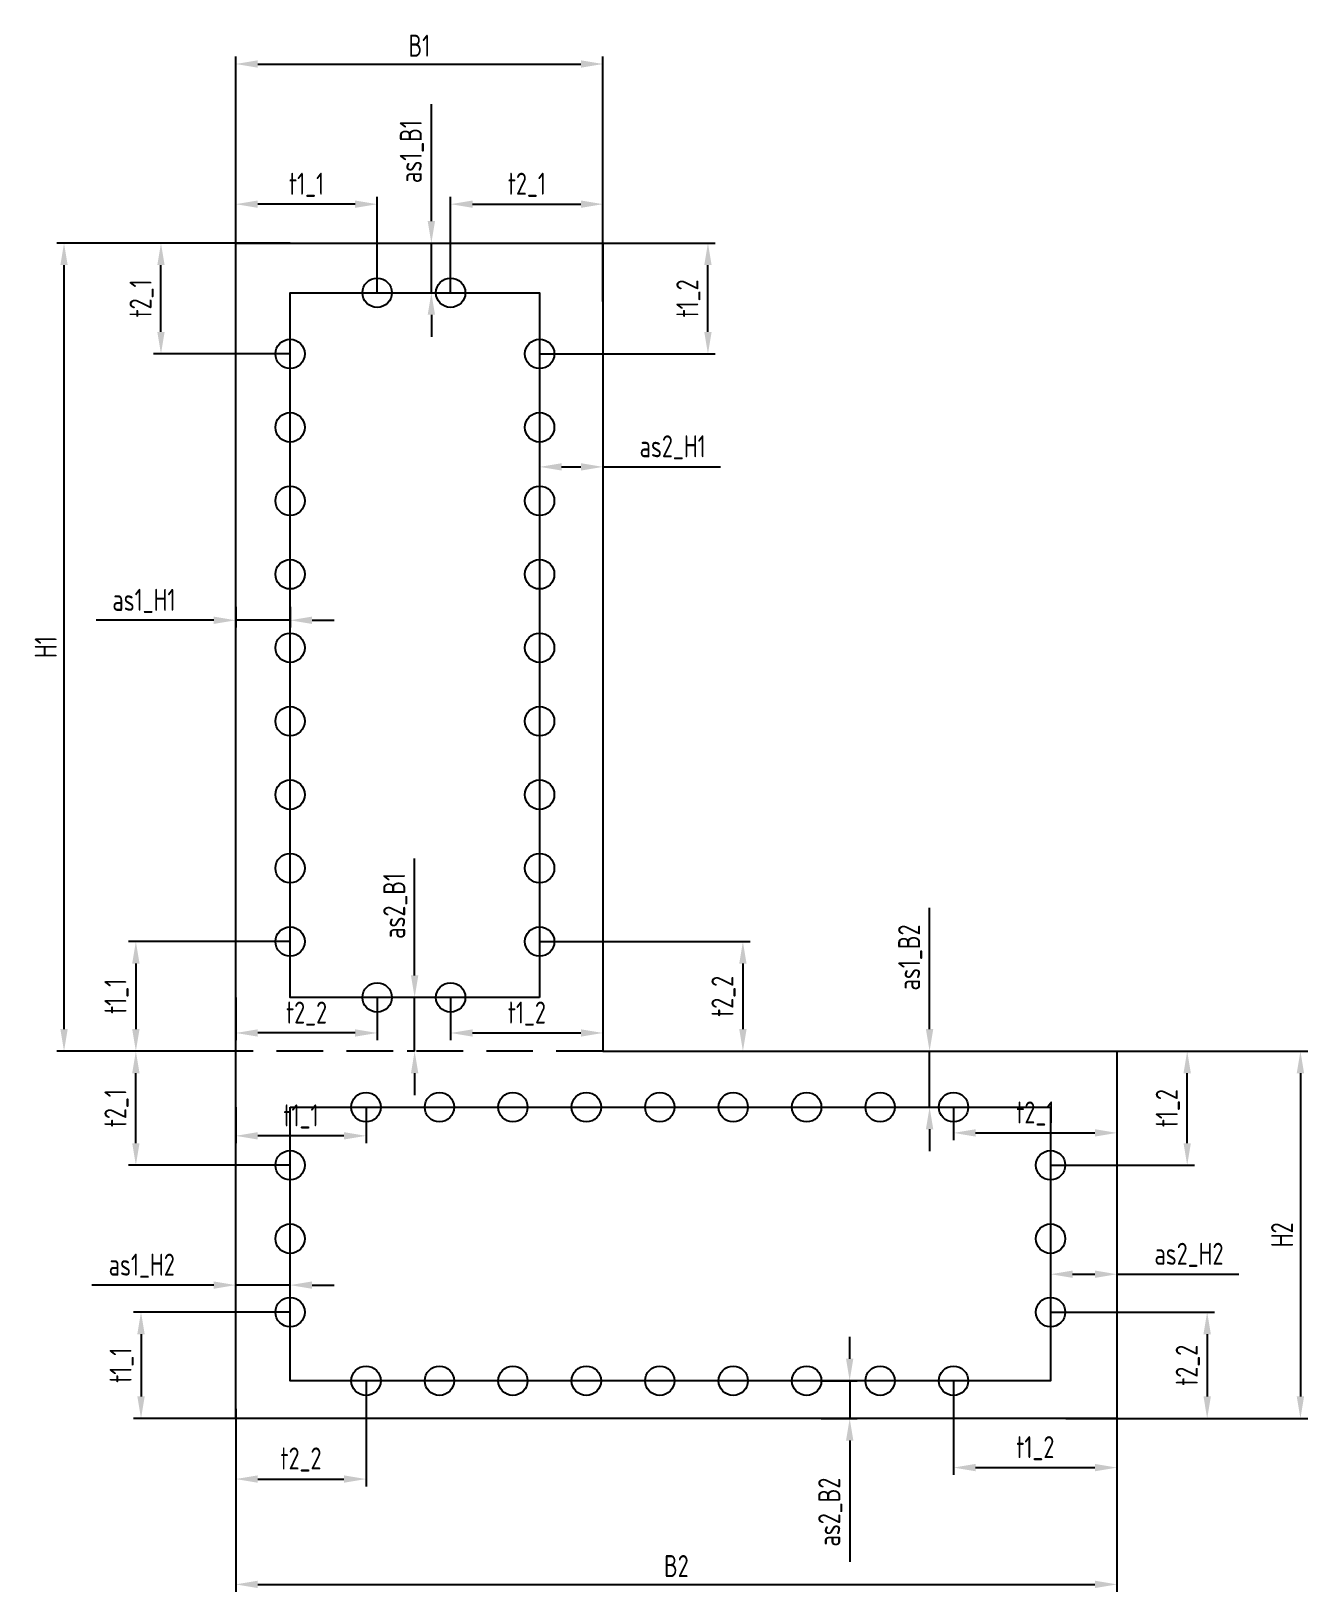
# Model space of a CAD drawing. Header units: millimetres. Extents: x -7983 to -1347, y -8072 to 1092.
# Drawn here: x -4431 to -3562, y 30 to 1092 of the extents above; entities that cross this region are included whole.
import ezdxf

# ---------------------------------------------------------------- set-up
doc = ezdxf.new("R2010")
doc.units = ezdxf.units.MM
doc.header["$PDMODE"] = 1
doc.header["$PDSIZE"] = 100
doc.linetypes.add('HIDDEN2', pattern=[4.7625, 3.175, -1.5875])
for name, color, linetype in [('HIDDEN', 6, 'HIDDEN2'), ('SIZE', 142, 'Continuous'), ('User_points', 5, 'Continuous')]:
    doc.layers.add(name, color=color, linetype=linetype)
doc.layers.add('NOTES', color=1, linetype='Continuous', plot=False)
doc.styles.add('RS', font='romans.shx', dxfattribs={"width": 0.7})
doc.dimstyles.new('LIN_5', dxfattribs={"dimscale": 5, "dimtxt": 3, "dimasz": 3, "dimexe": 1, "dimexo": 0, "dimgap": 1, "dimtad": 1, "dimdec": 0, "dimrnd": 1, "dimdsep": 46, "dimtxsty": 'RS', "dimcen": 1, "dimdle": 0.5, "dimclrd": 256, "dimclre": 256, "dimclrt": 7, "dimadec": 0, "dimazin": 2, "dimtfac": 2.5, "dimtdec": 0, "dimtmove": 0, "dimatfit": 3, "dimfxl": 1, "dimtolj": 1, "dimlwd": -1, "dimlwe": -1, "dimarcsym": 0})

msp = doc.modelspace()

# ---------------------------------------------------------------- blocks, each defined once
blk = doc.blocks.new('*U131')
at = {"layer": 'User_points'}
blk.add_circle((0, 0), 10, dxfattribs=at)
blk = doc.blocks.new('*U132')
at = {"layer": 'User_points', "color": 0, "linetype": 'ByBlock', "lineweight": -2, "transparency": 16777216}
for p in [(0, 0), (50, 0), (100, 0), (150, 0), (200, 0), (250, 0), (300, 0), (350, 0), (400, 0)]:
    blk.add_blockref('*U131', p, dxfattribs=at)
blk = doc.blocks.new('*U133')
at = {"layer": 'User_points'}
blk.add_circle((0, 0), 10, dxfattribs=at)
blk = doc.blocks.new('*U134')
at = {"layer": 'User_points', "color": 0, "linetype": 'ByBlock', "lineweight": -2, "transparency": 16777216}
for p in [(0, 100), (0, 50), (0, 0)]:
    blk.add_blockref('*U133', p, dxfattribs=at)
blk = doc.blocks.new('*U135')
at = {"layer": 'User_points'}
blk.add_circle((0, 0), 10, dxfattribs=at)
blk = doc.blocks.new('*U136')
at = {"layer": 'User_points', "color": 0, "linetype": 'ByBlock', "lineweight": -2, "transparency": 16777216}
for p in [(0, 100), (0, 50), (0, 0)]:
    blk.add_blockref('*U135', p, dxfattribs=at)
blk = doc.blocks.new('*U137')
at = {"layer": 'User_points'}
blk.add_circle((0, 0), 10, dxfattribs=at)
blk = doc.blocks.new('*U138')
at = {"layer": 'User_points', "color": 0, "linetype": 'ByBlock', "lineweight": -2, "transparency": 16777216}
for p in [(0, 0), (50, 0), (100, 0), (150, 0), (200, 0), (250, 0), (300, 0), (350, 0), (400, 0)]:
    blk.add_blockref('*U137', p, dxfattribs=at)
blk = doc.blocks.new('*U139')
at = {"layer": 'User_points'}
blk.add_circle((0, 0), 10, dxfattribs=at)
blk = doc.blocks.new('*U140')
at = {"layer": 'User_points', "color": 0, "linetype": 'ByBlock', "lineweight": -2, "transparency": 16777216}
for p in [(0, 400), (0, 350), (0, 300), (0, 250), (0, 200), (0, 150), (0, 100), (0, 50), (0, 0)]:
    blk.add_blockref('*U139', p, dxfattribs=at)
blk = doc.blocks.new('*U141')
at = {"layer": 'User_points'}
blk.add_circle((0, 0), 10, dxfattribs=at)
blk = doc.blocks.new('*U142')
at = {"layer": 'User_points', "color": 0, "linetype": 'ByBlock', "lineweight": -2, "transparency": 16777216}
for p in [(0, 0), (50, 0)]:
    blk.add_blockref('*U141', p, dxfattribs=at)
blk = doc.blocks.new('*U143')
at = {"layer": 'User_points'}
blk.add_circle((0, 0), 10, dxfattribs=at)
blk = doc.blocks.new('*U144')
at = {"layer": 'User_points', "color": 0, "linetype": 'ByBlock', "lineweight": -2, "transparency": 16777216}
for p in [(0, 400), (0, 350), (0, 300), (0, 250), (0, 200), (0, 150), (0, 100), (0, 50), (0, 0)]:
    blk.add_blockref('*U143', p, dxfattribs=at)
blk = doc.blocks.new('*U145')
at = {"layer": 'User_points'}
blk.add_circle((0, 0), 10, dxfattribs=at)
blk = doc.blocks.new('*U146')
at = {"layer": 'User_points', "color": 0, "linetype": 'ByBlock', "lineweight": -2, "transparency": 16777216}
for p in [(0, 0), (50, 0)]:
    blk.add_blockref('*U145', p, dxfattribs=at)
blk = doc.blocks.new('*D147')
at = {"layer": 'Defpoints', "color": 0, "transparency": 16777216}
for p in [(-3692.1, 398.1), (-3692.1, 148.1), (-3567.2, 148.1)]:
    blk.add_point(p, dxfattribs=at)
at = {"layer": 'SIZE', "transparency": 16777216}
for p, q in [((-3692.1, 398.1), (-3562.2, 398.1)), ((-3567.2, 383.1), (-3567.2, 163.1)), ((-3692.1, 148.1), (-3562.2, 148.1))]:
    blk.add_line(p, q, dxfattribs=at)
for points in [[(-3569.7, 383.1), (-3564.7, 383.1), (-3567.2, 398.1)], [(-3569.7, 163.1), (-3564.7, 163.1), (-3567.2, 148.1)]]:
    blk.add_solid(points, dxfattribs=at)
at = {"layer": 'SIZE', "color": 7, "transparency": 16777216, "insert": (-3579.7, 273.1), "char_height": 15, "attachment_point": 5, "rotation": 90, "style": 'RS'}
blk.add_mtext('\\A1;H2', dxfattribs=at)
blk = doc.blocks.new('*D148')
at = {"layer": 'Defpoints', "color": 0, "transparency": 16777216}
for p in [(-4292.1, 148.1), (-3692.1, 148.1), (-3692.1, 35.2)]:
    blk.add_point(p, dxfattribs=at)
at = {"layer": 'SIZE', "transparency": 16777216}
for p, q in [((-4292.1, 148.1), (-4292.1, 30.2)), ((-3692.1, 148.1), (-3692.1, 30.2)), ((-4277.1, 35.2), (-3707.1, 35.2))]:
    blk.add_line(p, q, dxfattribs=at)
for points in [[(-4277.1, 37.7), (-4277.1, 32.7), (-4292.1, 35.2)], [(-3707.1, 37.7), (-3707.1, 32.7), (-3692.1, 35.2)]]:
    blk.add_solid(points, dxfattribs=at)
at = {"layer": 'SIZE', "color": 7, "transparency": 16777216, "insert": (-3992.1, 47.7), "char_height": 15, "attachment_point": 5, "style": 'RS'}
blk.add_mtext('\\A1;B2', dxfattribs=at)
blk = doc.blocks.new('*D149')
at = {"layer": 'Defpoints', "color": 0, "transparency": 16777216}
for p in [(-4409, 948.1), (-4292.1, 948.1), (-4292.1, 398.1)]:
    blk.add_point(p, dxfattribs=at)
at = {"layer": 'SIZE', "transparency": 16777216}
for p, q in [((-4292.1, 948.1), (-4414, 948.1)), ((-4409, 413.1), (-4409, 933.1)), ((-4292.1, 398.1), (-4414, 398.1))]:
    blk.add_line(p, q, dxfattribs=at)
for points in [[(-4411.5, 933.1), (-4406.5, 933.1), (-4409, 948.1)], [(-4411.5, 413.1), (-4406.5, 413.1), (-4409, 398.1)]]:
    blk.add_solid(points, dxfattribs=at)
at = {"layer": 'SIZE', "color": 7, "transparency": 16777216, "insert": (-4421.5, 673.1), "char_height": 15, "attachment_point": 5, "rotation": 90, "style": 'RS'}
blk.add_mtext('\\A1;H1', dxfattribs=at)
blk = doc.blocks.new('*D150')
at = {"layer": 'Defpoints', "color": 0, "transparency": 16777216}
for p in [(-4042.1, 1070), (-4292.1, 948.1), (-4042.1, 948.1)]:
    blk.add_point(p, dxfattribs=at)
at = {"layer": 'SIZE', "transparency": 16777216}
for p, q in [((-4292.1, 948.1), (-4292.1, 1075)), ((-4042.1, 948.1), (-4042.1, 1075)), ((-4277.1, 1070), (-4057.1, 1070))]:
    blk.add_line(p, q, dxfattribs=at)
for points in [[(-4277.1, 1072.5), (-4277.1, 1067.5), (-4292.1, 1070)], [(-4057.1, 1072.5), (-4057.1, 1067.5), (-4042.1, 1070)]]:
    blk.add_solid(points, dxfattribs=at)
at = {"layer": 'SIZE', "color": 7, "transparency": 16777216, "insert": (-4167.1, 1082.5), "char_height": 15, "attachment_point": 5, "style": 'RS'}
blk.add_mtext('\\A1;B1', dxfattribs=at)
blk = doc.blocks.new('*D151')
at = {"layer": 'Defpoints', "color": 0, "transparency": 16777216}
for p in [(-4085.2, 799.8), (-4042.1, 799.8), (-4042.1, 795.8)]:
    blk.add_point(p, dxfattribs=at)
at = {"layer": 'SIZE', "transparency": 16777216}
for p, q in [((-4085.2, 799.8), (-4085.2, 790.8)), ((-4042.1, 799.8), (-4042.1, 790.8)), ((-4070.2, 795.8), (-4057.1, 795.8)), ((-4042.1, 795.8), (-3962.1, 795.8))]:
    blk.add_line(p, q, dxfattribs=at)
for points in [[(-4070.2, 798.3), (-4070.2, 793.3), (-4085.2, 795.8)], [(-4057.1, 798.3), (-4057.1, 793.3), (-4042.1, 795.8)]]:
    blk.add_solid(points, dxfattribs=at)
at = {"layer": 'SIZE', "color": 7, "transparency": 16777216, "insert": (-3994.6, 809.1), "char_height": 15, "attachment_point": 5, "style": 'RS'}
blk.add_mtext('\\A1;as2_H1', dxfattribs=at)
blk = doc.blocks.new('*D152')
at = {"layer": 'Defpoints', "color": 0, "transparency": 16777216}
for p in [(-4175.6, 948.1), (-4158.9, 948.1), (-4175.6, 914.3)]:
    blk.add_point(p, dxfattribs=at)
at = {"layer": 'SIZE', "transparency": 16777216}
for p, q in [((-4158.9, 963.1), (-4158.9, 1042.6)), ((-4175.6, 948.1), (-4153.9, 948.1)), ((-4158.9, 914.3), (-4158.9, 948.1)), ((-4175.6, 914.3), (-4153.9, 914.3)), ((-4158.9, 899.3), (-4158.9, 884.3))]:
    blk.add_line(p, q, dxfattribs=at)
for points in [[(-4161.4, 963.1), (-4156.4, 963.1), (-4158.9, 948.1)], [(-4161.4, 899.3), (-4156.4, 899.3), (-4158.9, 914.3)]]:
    blk.add_solid(points, dxfattribs=at)
at = {"layer": 'SIZE', "color": 7, "transparency": 16777216, "insert": (-4172.2, 1010.4), "char_height": 15, "attachment_point": 5, "rotation": 90, "style": 'RS'}
blk.add_mtext('\\A1;as1_B1', dxfattribs=at)
blk = doc.blocks.new('*D153')
at = {"layer": 'Defpoints', "color": 0, "transparency": 16777216}
for p in [(-4292.1, 700.5), (-4292.1, 691.4), (-4255.1, 700.5)]:
    blk.add_point(p, dxfattribs=at)
at = {"layer": 'SIZE', "transparency": 16777216}
for p, q in [((-4307.1, 691.4), (-4387.1, 691.4)), ((-4292.1, 700.5), (-4292.1, 686.4)), ((-4255.1, 691.4), (-4292.1, 691.4)), ((-4255.1, 700.5), (-4255.1, 686.4)), ((-4240.1, 691.4), (-4225.1, 691.4))]:
    blk.add_line(p, q, dxfattribs=at)
for points in [[(-4307.1, 693.9), (-4307.1, 688.9), (-4292.1, 691.4)], [(-4240.1, 693.9), (-4240.1, 688.9), (-4255.1, 691.4)]]:
    blk.add_solid(points, dxfattribs=at)
at = {"layer": 'SIZE', "color": 7, "transparency": 16777216, "insert": (-4354.6, 704.6), "char_height": 15, "attachment_point": 5, "style": 'RS'}
blk.add_mtext('\\A1;as1_H1', dxfattribs=at)
blk = doc.blocks.new('*D154')
at = {"layer": 'Defpoints', "color": 0, "transparency": 16777216}
for p in [(-4170.3, 434.7), (-4170.3, 434.7), (-4170.3, 398.1)]:
    blk.add_point(p, dxfattribs=at)
at = {"layer": 'SIZE', "transparency": 16777216}
for p, q in [((-4170.3, 449.7), (-4170.3, 529.2)), ((-4170.3, 434.7), (-4175.3, 434.7)), ((-4170.3, 398.1), (-4170.3, 434.7)), ((-4170.3, 398.1), (-4175.3, 398.1)), ((-4170.3, 383.1), (-4170.3, 368.1))]:
    blk.add_line(p, q, dxfattribs=at)
for points in [[(-4172.8, 449.7), (-4167.8, 449.7), (-4170.3, 434.7)], [(-4172.8, 383.1), (-4167.8, 383.1), (-4170.3, 398.1)]]:
    blk.add_solid(points, dxfattribs=at)
at = {"layer": 'SIZE', "color": 7, "transparency": 16777216, "insert": (-4183.5, 497), "char_height": 15, "attachment_point": 5, "rotation": 90, "style": 'RS'}
blk.add_mtext('\\A1;as2_B1', dxfattribs=at)
blk = doc.blocks.new('*D155')
at = {"layer": 'Defpoints', "color": 0, "transparency": 16777216}
for p in [(-3831.2, 398.1), (-3819.7, 398.1), (-3831.2, 360)]:
    blk.add_point(p, dxfattribs=at)
at = {"layer": 'SIZE', "transparency": 16777216}
for p, q in [((-3819.7, 413.1), (-3819.7, 495.6)), ((-3831.2, 398.1), (-3814.7, 398.1)), ((-3819.7, 360), (-3819.7, 398.1)), ((-3831.2, 360), (-3814.7, 360)), ((-3819.7, 345), (-3819.7, 330))]:
    blk.add_line(p, q, dxfattribs=at)
for points in [[(-3822.2, 413.1), (-3817.2, 413.1), (-3819.7, 398.1)], [(-3822.2, 345), (-3817.2, 345), (-3819.7, 360)]]:
    blk.add_solid(points, dxfattribs=at)
at = {"layer": 'SIZE', "color": 7, "transparency": 16777216, "insert": (-3832.9, 461.9), "char_height": 15, "attachment_point": 5, "rotation": 90, "style": 'RS'}
blk.add_mtext('\\A1;as1_B2', dxfattribs=at)
blk = doc.blocks.new('*D156')
at = {"layer": 'Defpoints', "color": 0, "transparency": 16777216}
for p in [(-3737.3, 310.5), (-3692.1, 310.5), (-3692.1, 246.3)]:
    blk.add_point(p, dxfattribs=at)
at = {"layer": 'SIZE', "transparency": 16777216}
for p, q in [((-3737.3, 310.5), (-3737.3, 241.3)), ((-3692.1, 310.5), (-3692.1, 241.3)), ((-3722.3, 246.3), (-3707.1, 246.3)), ((-3692.1, 246.3), (-3609.1, 246.3))]:
    blk.add_line(p, q, dxfattribs=at)
for points in [[(-3722.3, 248.8), (-3722.3, 243.8), (-3737.3, 246.3)], [(-3707.1, 248.8), (-3707.1, 243.8), (-3692.1, 246.3)]]:
    blk.add_solid(points, dxfattribs=at)
at = {"layer": 'SIZE', "color": 7, "transparency": 16777216, "insert": (-3643.1, 259.5), "char_height": 15, "attachment_point": 5, "style": 'RS'}
blk.add_mtext('\\A1;as2_H2', dxfattribs=at)
blk = doc.blocks.new('*D157')
at = {"layer": 'Defpoints', "color": 0, "transparency": 16777216}
for p in [(-3893.4, 173.8), (-3893.4, 148.1), (-3874.1, 148.1)]:
    blk.add_point(p, dxfattribs=at)
at = {"layer": 'SIZE', "transparency": 16777216}
for p, q in [((-3874.1, 188.8), (-3874.1, 203.8)), ((-3893.4, 173.8), (-3869.1, 173.8)), ((-3874.1, 173.8), (-3874.1, 148.1)), ((-3893.4, 148.1), (-3869.1, 148.1)), ((-3874.1, 133.1), (-3874.1, 50.6))]:
    blk.add_line(p, q, dxfattribs=at)
for points in [[(-3876.6, 188.8), (-3871.6, 188.8), (-3874.1, 173.8)], [(-3876.6, 133.1), (-3871.6, 133.1), (-3874.1, 148.1)]]:
    blk.add_solid(points, dxfattribs=at)
at = {"layer": 'SIZE', "color": 7, "transparency": 16777216, "insert": (-3887.3, 84.4), "char_height": 15, "attachment_point": 5, "rotation": 90, "style": 'RS'}
blk.add_mtext('\\A1;as2_B2', dxfattribs=at)
blk = doc.blocks.new('*D158')
at = {"layer": 'Defpoints', "color": 0, "transparency": 16777216}
for p in [(-4292.1, 238.9), (-4292.1, 230.5), (-4255.1, 230.5)]:
    blk.add_point(p, dxfattribs=at)
at = {"layer": 'SIZE', "transparency": 16777216}
for p, q in [((-4307.1, 238.9), (-4390.1, 238.9)), ((-4292.1, 230.5), (-4292.1, 243.9)), ((-4255.1, 238.9), (-4292.1, 238.9)), ((-4255.1, 230.5), (-4255.1, 243.9)), ((-4240.1, 238.9), (-4225.1, 238.9))]:
    blk.add_line(p, q, dxfattribs=at)
for points in [[(-4307.1, 241.4), (-4307.1, 236.4), (-4292.1, 238.9)], [(-4240.1, 241.4), (-4240.1, 236.4), (-4255.1, 238.9)]]:
    blk.add_solid(points, dxfattribs=at)
at = {"layer": 'SIZE', "color": 7, "transparency": 16777216, "insert": (-4356.1, 252.1), "char_height": 15, "attachment_point": 5, "style": 'RS'}
blk.add_mtext('\\A1;as1_H2', dxfattribs=at)
blk = doc.blocks.new('*D159')
at = {"layer": 'Defpoints', "color": 0, "transparency": 16777216}
for p in [(-4203.4, 173.8), (-4292.1, 154.7), (-4203.4, 106.9)]:
    blk.add_point(p, dxfattribs=at)
at = {"layer": 'SIZE', "transparency": 16777216}
for p, q in [((-4203.4, 173.8), (-4203.4, 101.9)), ((-4292.1, 154.7), (-4292.1, 101.9)), ((-4277.1, 106.9), (-4218.4, 106.9))]:
    blk.add_line(p, q, dxfattribs=at)
for points in [[(-4277.1, 109.4), (-4277.1, 104.4), (-4292.1, 106.9)], [(-4218.4, 109.4), (-4218.4, 104.4), (-4203.4, 106.9)]]:
    blk.add_solid(points, dxfattribs=at)
at = {"layer": 'SIZE', "color": 7, "transparency": 16777216, "insert": (-4247.7, 120.2), "char_height": 15, "attachment_point": 5, "style": 'RS'}
blk.add_mtext('\\A1;t2_2', dxfattribs=at)
blk = doc.blocks.new('*D160')
at = {"layer": 'Defpoints', "color": 0, "transparency": 16777216}
for p in [(-3803.4, 173.8), (-3692.1, 173.8), (-3692.1, 114.7)]:
    blk.add_point(p, dxfattribs=at)
at = {"layer": 'SIZE', "transparency": 16777216}
for p, q in [((-3803.4, 173.8), (-3803.4, 109.7)), ((-3692.1, 173.8), (-3692.1, 109.7)), ((-3788.4, 114.7), (-3707.1, 114.7))]:
    blk.add_line(p, q, dxfattribs=at)
for points in [[(-3788.4, 117.2), (-3788.4, 112.2), (-3803.4, 114.7)], [(-3707.1, 117.2), (-3707.1, 112.2), (-3692.1, 114.7)]]:
    blk.add_solid(points, dxfattribs=at)
at = {"layer": 'SIZE', "color": 7, "transparency": 16777216, "insert": (-3747.7, 127.9), "char_height": 15, "attachment_point": 5, "style": 'RS'}
blk.add_mtext('\\A1;t1_2', dxfattribs=at)
blk = doc.blocks.new('*D161')
at = {"layer": 'Defpoints', "color": 0, "transparency": 16777216}
for p in [(-4292.1, 360), (-4203.4, 360), (-4292.1, 340.5)]:
    blk.add_point(p, dxfattribs=at)
at = {"layer": 'SIZE', "transparency": 16777216}
for p, q in [((-4292.1, 360), (-4292.1, 335.5)), ((-4203.4, 360), (-4203.4, 335.5)), ((-4218.4, 340.5), (-4277.1, 340.5))]:
    blk.add_line(p, q, dxfattribs=at)
for points in [[(-4277.1, 343), (-4277.1, 338), (-4292.1, 340.5)], [(-4218.4, 343), (-4218.4, 338), (-4203.4, 340.5)]]:
    blk.add_solid(points, dxfattribs=at)
at = {"layer": 'SIZE', "color": 7, "transparency": 16777216, "insert": (-4247.7, 353.7), "char_height": 15, "attachment_point": 5, "style": 'RS'}
blk.add_mtext('\\A1;t1_1', dxfattribs=at)
blk = doc.blocks.new('*D162')
at = {"layer": 'Defpoints', "color": 0, "transparency": 16777216}
for p in [(-3803.4, 360), (-3692.1, 350.8), (-3692.1, 342.5)]:
    blk.add_point(p, dxfattribs=at)
at = {"layer": 'SIZE', "transparency": 16777216}
for p, q in [((-3803.4, 360), (-3803.4, 337.5)), ((-3692.1, 350.8), (-3692.1, 337.5)), ((-3788.4, 342.5), (-3707.1, 342.5))]:
    blk.add_line(p, q, dxfattribs=at)
for points in [[(-3788.4, 345), (-3788.4, 340), (-3803.4, 342.5)], [(-3707.1, 345), (-3707.1, 340), (-3692.1, 342.5)]]:
    blk.add_solid(points, dxfattribs=at)
at = {"layer": 'SIZE', "color": 7, "transparency": 16777216, "insert": (-3747.7, 355.7), "char_height": 15, "attachment_point": 5, "style": 'RS'}
blk.add_mtext('\\A1;t2_1', dxfattribs=at)
blk = doc.blocks.new('*D163')
at = {"layer": 'Defpoints', "color": 0, "transparency": 16777216}
for p in [(-3737.3, 398.1), (-3644.3, 398.1), (-3737.3, 320.5)]:
    blk.add_point(p, dxfattribs=at)
at = {"layer": 'SIZE', "transparency": 16777216}
for p, q in [((-3737.3, 398.1), (-3639.3, 398.1)), ((-3644.3, 335.5), (-3644.3, 383.1)), ((-3737.3, 320.5), (-3639.3, 320.5))]:
    blk.add_line(p, q, dxfattribs=at)
for points in [[(-3646.8, 383.1), (-3641.8, 383.1), (-3644.3, 398.1)], [(-3646.8, 335.5), (-3641.8, 335.5), (-3644.3, 320.5)]]:
    blk.add_solid(points, dxfattribs=at)
at = {"layer": 'SIZE', "color": 7, "transparency": 16777216, "insert": (-3657.5, 359.3), "char_height": 15, "attachment_point": 5, "rotation": 90, "style": 'RS'}
blk.add_mtext('\\A1;t1_2', dxfattribs=at)
blk = doc.blocks.new('*D164')
at = {"layer": 'Defpoints', "color": 0, "transparency": 16777216}
for p in [(-3737.3, 220.5), (-3726.9, 148.1), (-3630.7, 148.1)]:
    blk.add_point(p, dxfattribs=at)
at = {"layer": 'SIZE', "transparency": 16777216}
for p, q in [((-3737.3, 220.5), (-3625.7, 220.5)), ((-3630.7, 205.5), (-3630.7, 163.1)), ((-3726.9, 148.1), (-3625.7, 148.1))]:
    blk.add_line(p, q, dxfattribs=at)
for points in [[(-3633.2, 205.5), (-3628.2, 205.5), (-3630.7, 220.5)], [(-3633.2, 163.1), (-3628.2, 163.1), (-3630.7, 148.1)]]:
    blk.add_solid(points, dxfattribs=at)
at = {"layer": 'SIZE', "color": 7, "transparency": 16777216, "insert": (-3643.9, 184.3), "char_height": 15, "attachment_point": 5, "rotation": 90, "style": 'RS'}
blk.add_mtext('\\A1;t2_2', dxfattribs=at)
blk = doc.blocks.new('*D165')
at = {"layer": 'Defpoints', "color": 0, "transparency": 16777216}
for p in [(-4360.1, 398.1), (-4292.1, 398.1), (-4255.1, 320.5)]:
    blk.add_point(p, dxfattribs=at)
at = {"layer": 'SIZE', "transparency": 16777216}
for p, q in [((-4292.1, 398.1), (-4365.1, 398.1)), ((-4360.1, 335.5), (-4360.1, 383.1)), ((-4255.1, 320.5), (-4365.1, 320.5))]:
    blk.add_line(p, q, dxfattribs=at)
for points in [[(-4362.6, 383.1), (-4357.6, 383.1), (-4360.1, 398.1)], [(-4362.6, 335.5), (-4357.6, 335.5), (-4360.1, 320.5)]]:
    blk.add_solid(points, dxfattribs=at)
at = {"layer": 'SIZE', "color": 7, "transparency": 16777216, "insert": (-4373.3, 359.3), "char_height": 15, "attachment_point": 5, "rotation": 90, "style": 'RS'}
blk.add_mtext('\\A1;t2_1', dxfattribs=at)
blk = doc.blocks.new('*D166')
at = {"layer": 'Defpoints', "color": 0, "transparency": 16777216}
for p in [(-4255.1, 220.5), (-4356.6, 148.1), (-4281.2, 148.1)]:
    blk.add_point(p, dxfattribs=at)
at = {"layer": 'SIZE', "transparency": 16777216}
for p, q in [((-4255.1, 220.5), (-4361.6, 220.5)), ((-4356.6, 205.5), (-4356.6, 163.1)), ((-4281.2, 148.1), (-4361.6, 148.1))]:
    blk.add_line(p, q, dxfattribs=at)
for points in [[(-4359.1, 205.5), (-4354.1, 205.5), (-4356.6, 220.5)], [(-4359.1, 163.1), (-4354.1, 163.1), (-4356.6, 148.1)]]:
    blk.add_solid(points, dxfattribs=at)
at = {"layer": 'SIZE', "color": 7, "transparency": 16777216, "insert": (-4369.8, 184.3), "char_height": 15, "attachment_point": 5, "rotation": 90, "style": 'RS'}
blk.add_mtext('\\A1;t1_1', dxfattribs=at)
blk = doc.blocks.new('*D167')
at = {"layer": 'Defpoints', "color": 0, "transparency": 16777216}
for p in [(-4255.1, 472.7), (-4360.1, 398.1), (-4292.1, 398.1)]:
    blk.add_point(p, dxfattribs=at)
at = {"layer": 'SIZE', "transparency": 16777216}
for p, q in [((-4255.1, 472.7), (-4365.1, 472.7)), ((-4360.1, 457.7), (-4360.1, 413.1)), ((-4292.1, 398.1), (-4365.1, 398.1))]:
    blk.add_line(p, q, dxfattribs=at)
for points in [[(-4362.6, 457.7), (-4357.6, 457.7), (-4360.1, 472.7)], [(-4362.6, 413.1), (-4357.6, 413.1), (-4360.1, 398.1)]]:
    blk.add_solid(points, dxfattribs=at)
at = {"layer": 'SIZE', "color": 7, "transparency": 16777216, "insert": (-4373.3, 435.4), "char_height": 15, "attachment_point": 5, "rotation": 90, "style": 'RS'}
blk.add_mtext('\\A1;t1_1', dxfattribs=at)
blk = doc.blocks.new('*D168')
at = {"layer": 'Defpoints', "color": 0, "transparency": 16777216}
for p in [(-4343, 948.1), (-4255.1, 948.1), (-4255.1, 872.7)]:
    blk.add_point(p, dxfattribs=at)
at = {"layer": 'SIZE', "transparency": 16777216}
for p, q in [((-4255.1, 948.1), (-4348, 948.1)), ((-4343, 887.7), (-4343, 933.1)), ((-4255.1, 872.7), (-4348, 872.7))]:
    blk.add_line(p, q, dxfattribs=at)
for points in [[(-4345.5, 933.1), (-4340.5, 933.1), (-4343, 948.1)], [(-4345.5, 887.7), (-4340.5, 887.7), (-4343, 872.7)]]:
    blk.add_solid(points, dxfattribs=at)
at = {"layer": 'SIZE', "color": 7, "transparency": 16777216, "insert": (-4356.2, 910.4), "char_height": 15, "attachment_point": 5, "rotation": 90, "style": 'RS'}
blk.add_mtext('\\A1;t2_1', dxfattribs=at)
blk = doc.blocks.new('*D169')
at = {"layer": 'Defpoints', "color": 0, "transparency": 16777216}
for p in [(-4085.2, 948.1), (-3970.6, 948.1), (-4085.2, 872.7)]:
    blk.add_point(p, dxfattribs=at)
at = {"layer": 'SIZE', "transparency": 16777216}
for p, q in [((-4085.2, 948.1), (-3965.6, 948.1)), ((-3970.6, 887.7), (-3970.6, 933.1)), ((-4085.2, 872.7), (-3965.6, 872.7))]:
    blk.add_line(p, q, dxfattribs=at)
for points in [[(-3973.1, 933.1), (-3968.1, 933.1), (-3970.6, 948.1)], [(-3973.1, 887.7), (-3968.1, 887.7), (-3970.6, 872.7)]]:
    blk.add_solid(points, dxfattribs=at)
at = {"layer": 'SIZE', "color": 7, "transparency": 16777216, "insert": (-3983.9, 910.4), "char_height": 15, "attachment_point": 5, "rotation": 90, "style": 'RS'}
blk.add_mtext('\\A1;t1_2', dxfattribs=at)
blk = doc.blocks.new('*D170')
at = {"layer": 'Defpoints', "color": 0, "transparency": 16777216}
for p in [(-4085.2, 472.7), (-4042.1, 398.1), (-3946.8, 398.1)]:
    blk.add_point(p, dxfattribs=at)
at = {"layer": 'SIZE', "transparency": 16777216}
for p, q in [((-4085.2, 472.7), (-3941.8, 472.7)), ((-3946.8, 457.7), (-3946.8, 413.1)), ((-4042.1, 398.1), (-3941.8, 398.1))]:
    blk.add_line(p, q, dxfattribs=at)
for points in [[(-3949.3, 457.7), (-3944.3, 457.7), (-3946.8, 472.7)], [(-3949.3, 413.1), (-3944.3, 413.1), (-3946.8, 398.1)]]:
    blk.add_solid(points, dxfattribs=at)
at = {"layer": 'SIZE', "color": 7, "transparency": 16777216, "insert": (-3960, 435.4), "char_height": 15, "attachment_point": 5, "rotation": 90, "style": 'RS'}
blk.add_mtext('\\A1;t2_2', dxfattribs=at)
blk = doc.blocks.new('*D171')
at = {"layer": 'Defpoints', "color": 0, "transparency": 16777216}
for p in [(-4042.1, 440.7), (-4145.8, 434.7), (-4042.1, 410.5)]:
    blk.add_point(p, dxfattribs=at)
at = {"layer": 'SIZE', "transparency": 16777216}
for p, q in [((-4042.1, 440.7), (-4042.1, 405.5)), ((-4145.8, 434.7), (-4145.8, 405.5)), ((-4130.8, 410.5), (-4057.1, 410.5))]:
    blk.add_line(p, q, dxfattribs=at)
for points in [[(-4130.8, 413), (-4130.8, 408), (-4145.8, 410.5)], [(-4057.1, 413), (-4057.1, 408), (-4042.1, 410.5)]]:
    blk.add_solid(points, dxfattribs=at)
at = {"layer": 'SIZE', "color": 7, "transparency": 16777216, "insert": (-4093.9, 423.7), "char_height": 15, "attachment_point": 5, "style": 'RS'}
blk.add_mtext('\\A1;t1_2', dxfattribs=at)
blk = doc.blocks.new('*D172')
at = {"layer": 'Defpoints', "color": 0, "transparency": 16777216}
for p in [(-4292.1, 434.7), (-4195.8, 434.7), (-4292.1, 410.5)]:
    blk.add_point(p, dxfattribs=at)
at = {"layer": 'SIZE', "transparency": 16777216}
for p, q in [((-4292.1, 434.7), (-4292.1, 405.5)), ((-4195.8, 434.7), (-4195.8, 405.5)), ((-4210.8, 410.5), (-4277.1, 410.5))]:
    blk.add_line(p, q, dxfattribs=at)
for points in [[(-4277.1, 413), (-4277.1, 408), (-4292.1, 410.5)], [(-4210.8, 413), (-4210.8, 408), (-4195.8, 410.5)]]:
    blk.add_solid(points, dxfattribs=at)
at = {"layer": 'SIZE', "color": 7, "transparency": 16777216, "insert": (-4243.9, 423.7), "char_height": 15, "attachment_point": 5, "style": 'RS'}
blk.add_mtext('\\A1;t2_2', dxfattribs=at)
blk = doc.blocks.new('*D173')
at = {"layer": 'Defpoints', "color": 0, "transparency": 16777216}
for p in [(-4292.1, 974.6), (-4292.1, 914.3), (-4195.8, 914.3)]:
    blk.add_point(p, dxfattribs=at)
at = {"layer": 'SIZE', "transparency": 16777216}
for p, q in [((-4292.1, 914.3), (-4292.1, 979.6)), ((-4195.8, 914.3), (-4195.8, 979.6)), ((-4210.8, 974.6), (-4277.1, 974.6))]:
    blk.add_line(p, q, dxfattribs=at)
for points in [[(-4277.1, 977.1), (-4277.1, 972.1), (-4292.1, 974.6)], [(-4210.8, 977.1), (-4210.8, 972.1), (-4195.8, 974.6)]]:
    blk.add_solid(points, dxfattribs=at)
at = {"layer": 'SIZE', "color": 7, "transparency": 16777216, "insert": (-4243.9, 987.8), "char_height": 15, "attachment_point": 5, "style": 'RS'}
blk.add_mtext('\\A1;t1_1', dxfattribs=at)
blk = doc.blocks.new('*D174')
at = {"layer": 'Defpoints', "color": 0, "transparency": 16777216}
for p in [(-4042.1, 974.6), (-4145.8, 914.3), (-4042.1, 908.3)]:
    blk.add_point(p, dxfattribs=at)
at = {"layer": 'SIZE', "transparency": 16777216}
for p, q in [((-4145.8, 914.3), (-4145.8, 979.6)), ((-4042.1, 908.3), (-4042.1, 979.6)), ((-4130.8, 974.6), (-4057.1, 974.6))]:
    blk.add_line(p, q, dxfattribs=at)
for points in [[(-4130.8, 977.1), (-4130.8, 972.1), (-4145.8, 974.6)], [(-4057.1, 977.1), (-4057.1, 972.1), (-4042.1, 974.6)]]:
    blk.add_solid(points, dxfattribs=at)
at = {"layer": 'SIZE', "color": 7, "transparency": 16777216, "insert": (-4093.9, 987.8), "char_height": 15, "attachment_point": 5, "style": 'RS'}
blk.add_mtext('\\A1;t2_1', dxfattribs=at)

# ---------------------------------------------------------------- dimensions: what is measured, and where the dimension line sits
at = {"layer": 'SIZE'}
for base, p1, p2, text, picture, middle in [((-4042.1, 1070), (-4292.1, 948.1), (-4042.1, 948.1), 'B1', '*D150', (-4167.1, 1082.5)), ((-4292.1, 974.6), (-4195.8, 914.3), (-4292.1, 914.3), 't1_1', '*D173', (-4243.9, 987.8)), ((-4042.1, 974.6), (-4145.8, 914.3), (-4042.1, 908.3), 't2_1', '*D174', (-4093.9, 987.8)), ((-4042.1, 795.8), (-4085.2, 799.8), (-4042.1, 799.8), 'as2_H1', '*D151', (-3994.6, 809.1)), ((-4292.1, 691.4), (-4255.1, 700.5), (-4292.1, 700.5), 'as1_H1', '*D153', (-4354.6, 704.6)), ((-4042.1, 410.5), (-4145.8, 434.7), (-4042.1, 440.7), 't1_2', '*D171', (-4093.9, 423.7)), ((-4292.1, 410.5), (-4195.8, 434.7), (-4292.1, 434.7), 't2_2', '*D172', (-4243.9, 423.7)), ((-4292.1, 340.5), (-4203.4, 360), (-4292.1, 360), 't1_1', '*D161', (-4247.7, 353.7)), ((-3692.1, 342.5), (-3803.4, 360), (-3692.1, 350.8), 't2_1', '*D162', (-3747.7, 355.7)), ((-3692.1, 246.3), (-3737.3, 310.5), (-3692.1, 310.5), 'as2_H2', '*D156', (-3643.1, 259.5)), ((-4292.1, 238.9), (-4255.1, 230.5), (-4292.1, 230.5), 'as1_H2', '*D158', (-4356.1, 252.1)), ((-4203.4, 106.9), (-4292.1, 154.7), (-4203.4, 173.8), 't2_2', '*D159', (-4247.7, 120.2)), ((-3692.1, 114.7), (-3803.4, 173.8), (-3692.1, 173.8), 't1_2', '*D160', (-3747.7, 127.9)), ((-3692.1, 35.2), (-4292.1, 148.1), (-3692.1, 148.1), 'B2', '*D148', (-3992.1, 47.7))]:
    dim = msp.add_linear_dim(base=base, p1=p1, p2=p2, text=text, dimstyle='LIN_5', dxfattribs=at)
    dim.commit()
    dim.dimension.update_dxf_attribs({"geometry": picture, "text_midpoint": middle})
for base, p1, p2, text, picture, middle in [((-4158.9, 948.1), (-4175.6, 914.3), (-4175.6, 948.1), 'as1_B1', '*D152', (-4172.2, 1010.4)), ((-4409, 948.1), (-4292.1, 398.1), (-4292.1, 948.1), 'H1', '*D149', (-4421.5, 673.1)), ((-4343, 948.1), (-4255.1, 872.7), (-4255.1, 948.1), 't2_1', '*D168', (-4356.2, 910.4)), ((-3970.6, 948.1), (-4085.2, 872.7), (-4085.2, 948.1), 't1_2', '*D169', (-3983.9, 910.4)), ((-4170.3, 434.7), (-4170.3, 398.1), (-4170.3, 434.7), 'as2_B1', '*D154', (-4183.5, 497)), ((-3819.7, 398.1), (-3831.2, 360), (-3831.2, 398.1), 'as1_B2', '*D155', (-3832.9, 461.9)), ((-4360.1, 398.1), (-4255.1, 472.7), (-4292.1, 398.1), 't1_1', '*D167', (-4373.3, 435.4)), ((-3946.8, 398.1), (-4085.2, 472.7), (-4042.1, 398.1), 't2_2', '*D170', (-3960, 435.4)), ((-4360.1, 398.1), (-4255.1, 320.5), (-4292.1, 398.1), 't2_1', '*D165', (-4373.3, 359.3)), ((-3644.3, 398.1), (-3737.3, 320.5), (-3737.3, 398.1), 't1_2', '*D163', (-3657.5, 359.3)), ((-3567.2, 148.1), (-3692.1, 398.1), (-3692.1, 148.1), 'H2', '*D147', (-3579.7, 273.1)), ((-4356.6, 148.1), (-4255.1, 220.5), (-4281.2, 148.1), 't1_1', '*D166', (-4369.8, 184.3)), ((-3630.7, 148.1), (-3737.3, 220.5), (-3726.9, 148.1), 't2_2', '*D164', (-3643.9, 184.3)), ((-3874.1, 148.1), (-3893.4, 173.8), (-3893.4, 148.1), 'as2_B2', '*D157', (-3887.3, 84.4))]:
    dim = msp.add_linear_dim(base=base, p1=p1, p2=p2, angle=90, text=text, dimstyle='LIN_5', dxfattribs=at)
    dim.commit()
    dim.dimension.update_dxf_attribs({"geometry": picture, "text_midpoint": middle})

# ---------------------------------------------------------------- linework, layer by layer
at = {"layer": 'HIDDEN', "ltscale": 10}
msp.add_line((-4042.1, 398.1), (-4292.1, 398.1), dxfattribs=at)
at = {"layer": 'NOTES'}
for points in [[(-4085.2, 434.7), (-4255.1, 434.7), (-4255.1, 914.3), (-4085.2, 914.3)], [(-4255.1, 360), (-3737.3, 360), (-3737.3, 173.8), (-4255.1, 173.8)]]:
    msp.add_lwpolyline(points, close=True, dxfattribs=at)
at = {"layer": 'User_points'}
msp.add_lwpolyline([(-4292.1, 148.1), (-4292.1, 948.1), (-4042.1, 948.1), (-4042.1, 398.1), (-3692.1, 398.1), (-3692.1, 148.1), (-4292.1, 148.1)], dxfattribs=at)

# ---------------------------------------------------------------- block references
for name, p in [('*U142', (-4195.8, 914.3)), ('*U140', (-4255.1, 472.7)), ('*U144', (-4085.2, 472.7)), ('*U146', (-4195.8, 434.7)), ('*U138', (-4203.4, 360)), ('*U134', (-4255.1, 220.5)), ('*U136', (-3737.3, 220.5)), ('*U132', (-4203.4, 173.8))]:
    msp.add_blockref(name, p, dxfattribs=at)

msp.set_redraw_order([(e.dxf.handle, doc.entitydb.next_handle()) for e in msp.query("TEXT MTEXT ATTDEF DIMENSION ARC_DIMENSION")])  # texts and dimensions are drawn at this point

doc.saveas('drawing.dxf')
